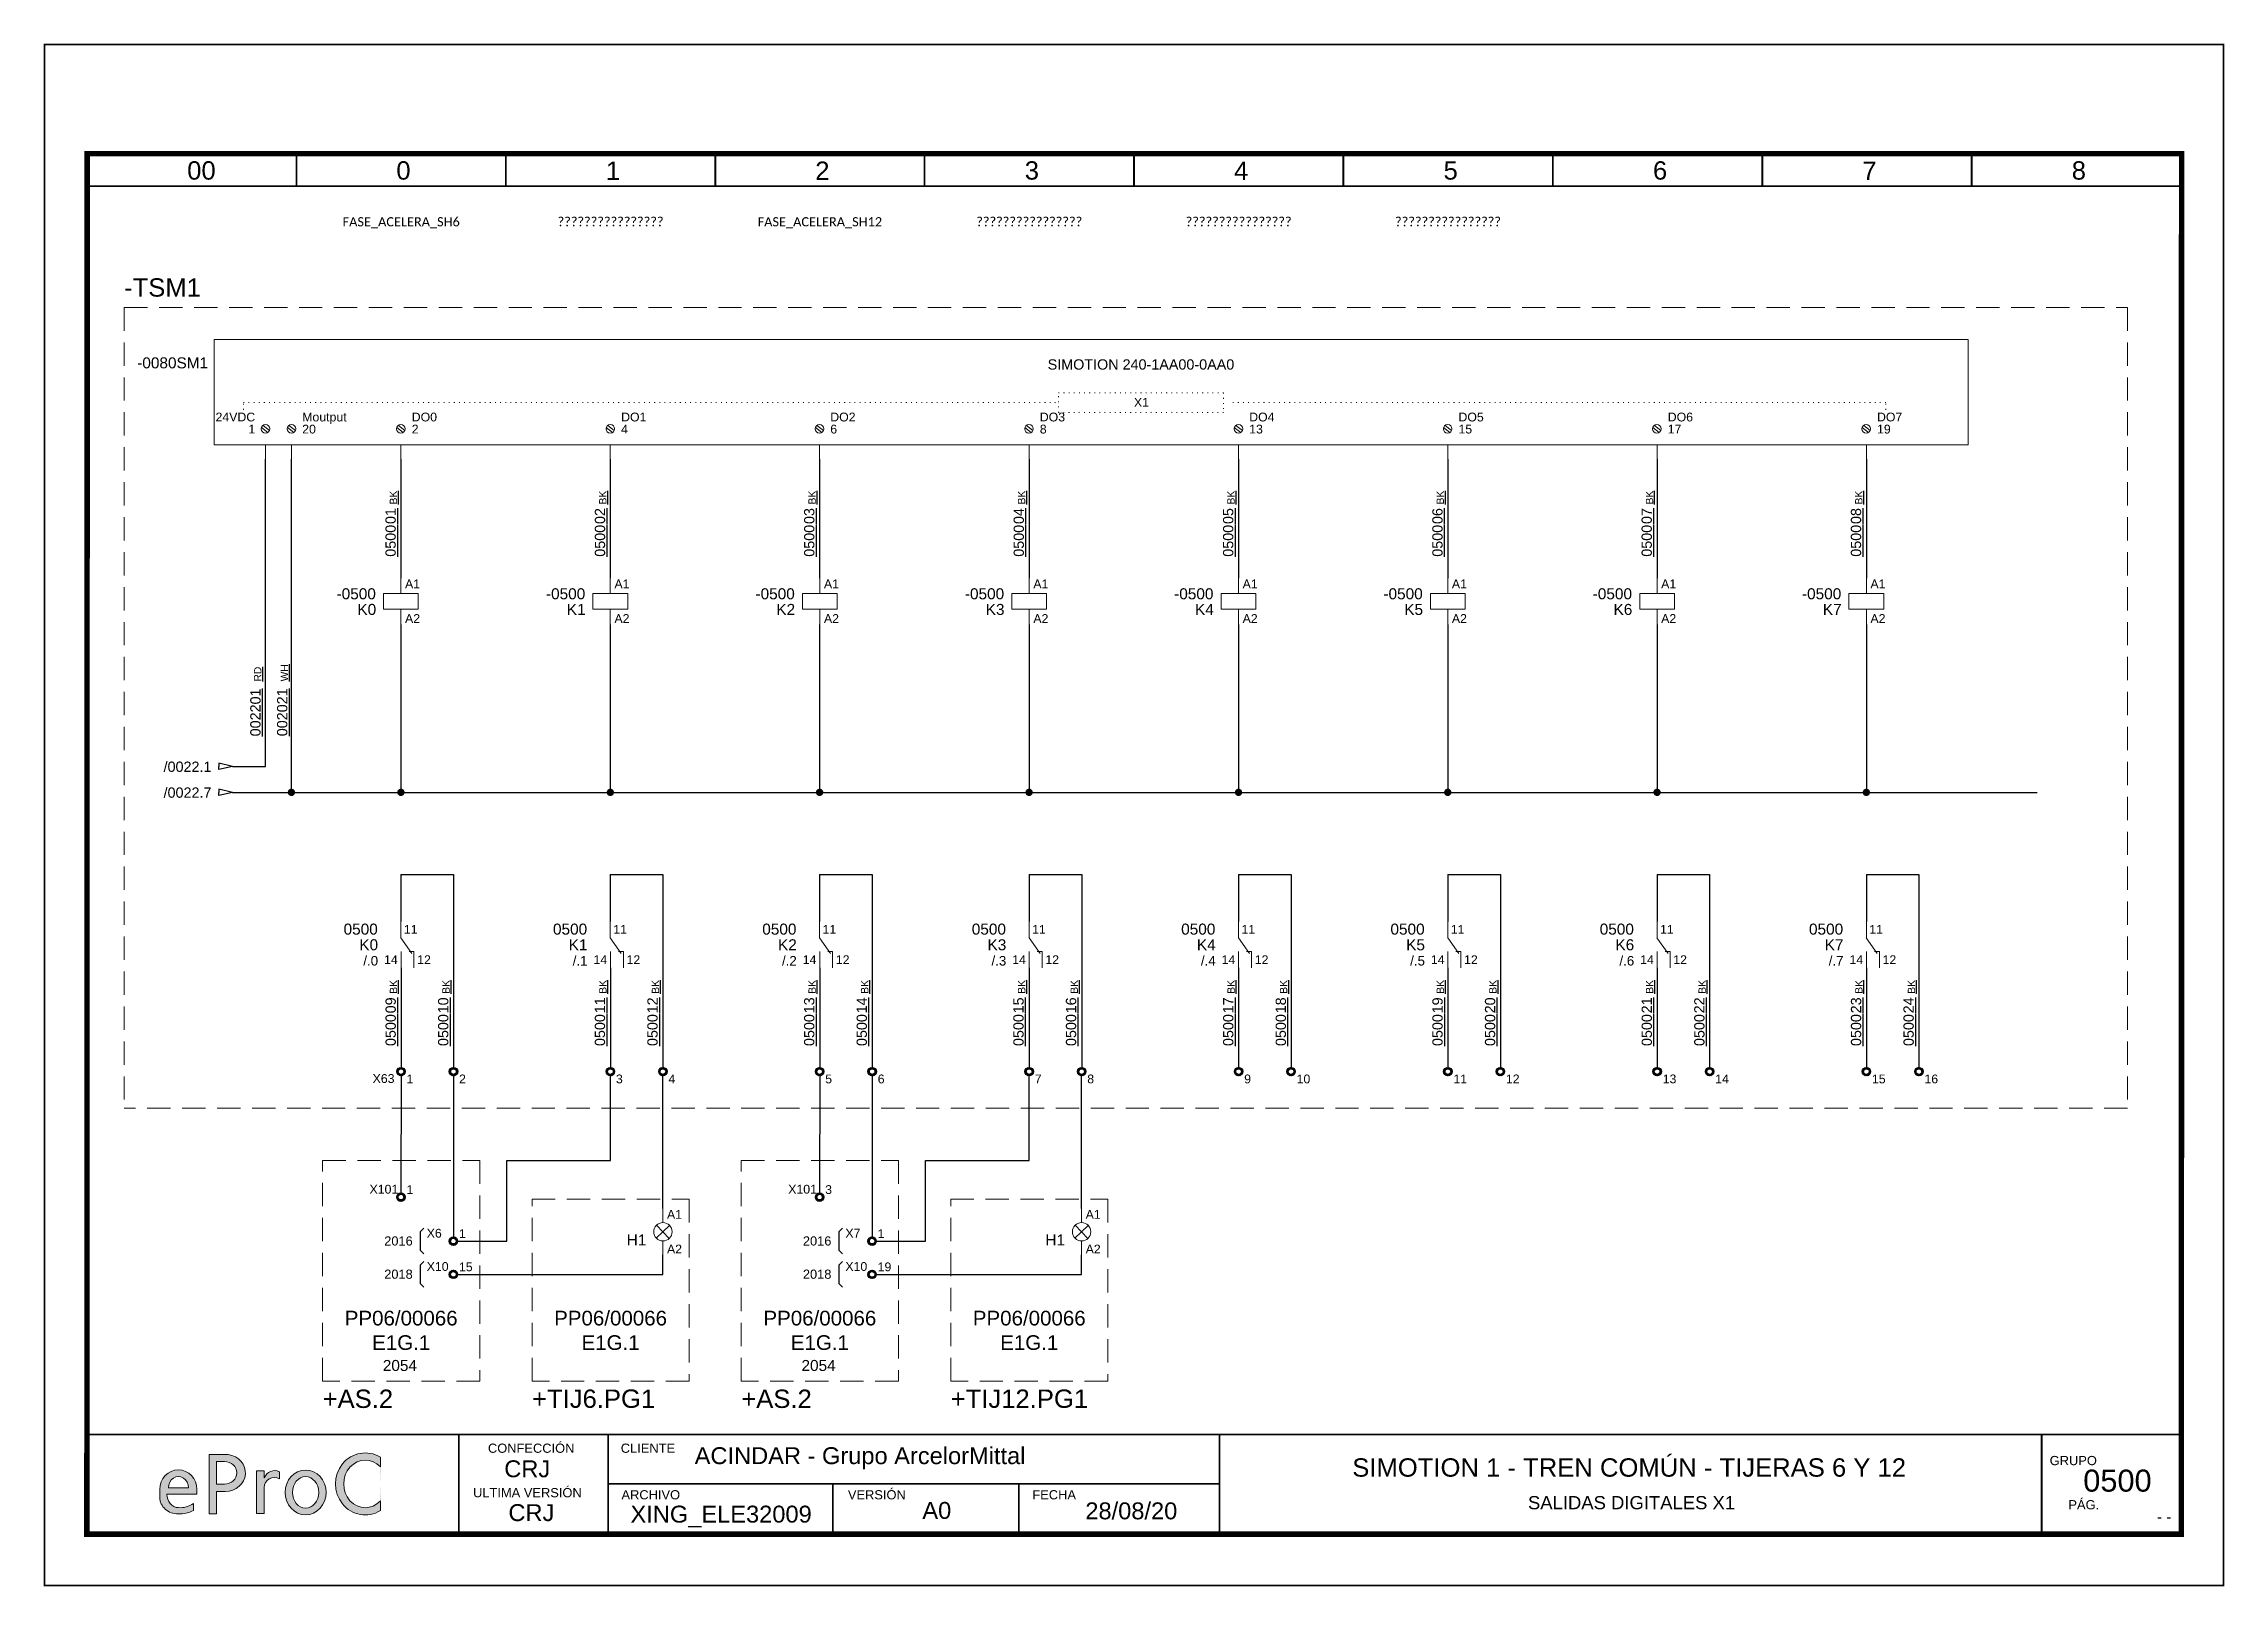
# Model space of a CAD drawing. Header units: millimetres. Extents: x 0 to 14510, y -7775 to 297.
# Drawn here: x 389.8 to 687, y -5515.6 to -5305.4 of the extents above; entities that cross this region are included whole.
import ezdxf
from ezdxf.enums import TextEntityAlignment as Align

# ---------------------------------------------------------------- set-up
doc = ezdxf.new("R2010")
doc.units = ezdxf.units.MM
doc.linetypes.add('ACAD_ISO07W100', pattern=[3, 0, -3])
doc.linetypes.add('HIDDEN2', pattern=[4.762499999999999, 3.175, -1.5875])
for name, color, linetype, lineweight in [('Cables eProC', 81, 'Continuous', 25), ('eProC - L2', 41, 'Continuous', 20), ('Referencias eProC', 61, 'Continuous', 25), ('Rótulo eProC', 222, 'Continuous', 25), ('Textos eProC', 41, 'Continuous', 25)]:
    doc.layers.add(name, color=color, linetype=linetype, lineweight=lineweight)
doc.styles.get("Standard").update_dxf_attribs({"font": 'arial.ttf'})

msp = doc.modelspace()

# ---------------------------------------------------------------- texts
at = {"layer": 'Cables eProC', "attachment_point": 1, "rotation": 90}
for s, heights, insert, char_height in [('{\\LBK}', [0], (436.9754804208978, -5368.173799184054), 1), ('{\\LBK}', [0], (465.5154804208968, -5368.173799184054), 1), ('{\\LBK}', [0], (494.0387935735116, -5368.173799184054), 1), ('{\\LBK}', [0], (522.5957935735123, -5368.173799184054), 1), ('{\\LBK}', [0], (551.1357935735114, -5368.173799184054), 1), ('{\\LBK}', [0], (579.6591067261261, -5368.173797828012), 1), ('{\\LBK}', [0], (608.1824198787408, -5368.173799184054), 1), ('{\\LBK}', [0], (636.7057330313555, -5368.173799184054), 1), ('{\\L01}', [0], (436.3923733366655, -5370.848942568236), 1.4), ('{\\L0500}', [0], (436.3923733366655, -5375.304581888672), 1.4), ('{\\L02}', [0], (464.9323733366645, -5370.848942568236), 1.4), ('{\\L0500}', [0], (464.9323733366645, -5375.304581888672), 1.4), ('{\\L03}', [0], (493.4556864892792, -5370.848942568236), 1.4), ('{\\L0500}', [0], (493.4556864892792, -5375.304581888672), 1.4), ('{\\L04}', [0], (522.01268648928, -5370.848942568236), 1.4), ('{\\L0500}', [0], (522.01268648928, -5375.304581888672), 1.4), ('{\\L05}', [0], (550.552686489279, -5370.848942568236), 1.4), ('{\\L0500}', [0], (550.552686489279, -5375.304581888672), 1.4), ('{\\L06}', [0], (579.0759996418938, -5370.848941212193), 1.4), ('{\\L0500}', [0], (579.0759996418938, -5375.30458053263), 1.4), ('{\\L07}', [0], (607.5993127945085, -5370.848942568236), 1.4), ('{\\L0500}', [0], (607.5993127945085, -5375.304581888672), 1.4), ('{\\L08}', [0], (636.1226259471232, -5370.848942568236), 1.4), ('{\\L0500}', [0], (636.1226259471232, -5375.304581888672), 1.4), ('{\\LRD}', [0], (418.4789512685202, -5392.304014389319), 1), ('{\\LWH}', [0], (422.131546819809, -5392.286830161336), 1), ('{\\L002201}', [0], (417.9669784502657, -5399.782167066853), 1.4), ('{\\L002021}', [1.685729877216917], (421.6195740015546, -5399.764982838869), 1.4), ('{\\LBK}', [0], (436.9854214385168, -5434.852333703421), 1), ('{\\LBK}', [0], (444.1498582859021, -5434.852333703421), 1), ('{\\LBK}', [0], (465.5254214385159, -5434.852333703421), 1), ('{\\LBK}', [0], (472.6898582859012, -5434.852333703421), 1), ('{\\LBK}', [0], (494.0487345911306, -5434.852333703421), 1), ('{\\LBK}', [0], (501.2131714385159, -5434.852333703421), 1), ('{\\LBK}', [0], (522.6057345911313, -5434.852333703422), 1), ('{\\LBK}', [0], (529.7701714385166, -5434.852333703422), 1), ('{\\LBK}', [0], (551.1457345911303, -5434.852333703421), 1), ('{\\LBK}', [0], (558.3101714385157, -5434.852333703421), 1), ('{\\LBK}', [0], (579.6690477437451, -5434.852333703424), 1), ('{\\LBK}', [0], (586.8334845911304, -5434.852333703424), 1), ('{\\LBK}', [0], (608.1923608963598, -5434.852333703421), 1), ('{\\LBK}', [0], (615.3567977437451, -5434.852333703421), 1), ('{\\LBK}', [0], (636.7156740489745, -5434.852333703421), 1), ('{\\LBK}', [0], (643.8801108963598, -5434.852333703421), 1), ('{\\L09}', [0], (436.4023143542846, -5437.527477087602), 1.4), ('{\\L10}', [0], (443.5667512016699, -5437.527477087602), 1.4), ('{\\L11}', [0], (464.9256275068993, -5437.527477087605), 1.4), ('{\\L12}', [0], (472.0900643542846, -5437.527477087605), 1.4), ('{\\L13}', [0], (493.448940659514, -5437.527477087602), 1.4), ('{\\L14}', [0], (500.6133775068993, -5437.527477087602), 1.4), ('{\\L15}', [0], (521.9722538121287, -5437.527477087602), 1.4), ('{\\L16}', [0], (529.136690659514, -5437.527477087602), 1.4), ('{\\L17}', [0], (550.562627506898, -5437.527477087603), 1.4), ('{\\L18}', [0], (557.7270643542834, -5437.527477087603), 1.4), ('{\\L19}', [0], (579.0859406595127, -5437.527477087606), 1.4), ('{\\L20}', [0], (586.2503775068981, -5437.527477087606), 1.4), ('{\\L21}', [0], (607.6092538121275, -5437.527477087603), 1.4), ('{\\L22}', [0], (614.7736906595128, -5437.527477087603), 1.4), ('{\\L23}', [0], (636.1325669647422, -5437.527477087603), 1.4), ('{\\L24}', [0], (643.2970038121275, -5437.527477087603), 1.4), ('{\\L0500}', [0], (436.4023143542846, -5441.983116408039), 1.4), ('{\\L0500}', [0], (443.5667512016699, -5441.983116408039), 1.4), ('{\\L0500}', [0], (464.9256275068993, -5441.983116408041), 1.4), ('{\\L0500}', [0], (472.0900643542846, -5441.983116408041), 1.4), ('{\\L0500}', [0], (493.448940659514, -5441.983116408039), 1.4), ('{\\L0500}', [0], (500.6133775068993, -5441.983116408039), 1.4), ('{\\L0500}', [0], (521.9722538121287, -5441.983116408039), 1.4), ('{\\L0500}', [0], (529.136690659514, -5441.983116408039), 1.4), ('{\\L0500}', [0], (550.562627506898, -5441.98311640804), 1.4), ('{\\L0500}', [0], (557.7270643542834, -5441.98311640804), 1.4), ('{\\L0500}', [0], (579.0859406595127, -5441.983116408042), 1.4), ('{\\L0500}', [0], (586.2503775068981, -5441.983116408042), 1.4), ('{\\L0500}', [0], (607.6092538121275, -5441.98311640804), 1.4), ('{\\L0500}', [0], (614.7736906595128, -5441.98311640804), 1.4), ('{\\L0500}', [0], (636.1325669647422, -5441.98311640804), 1.4), ('{\\L0500}', [0], (643.2970038121275, -5441.98311640804), 1.4)]:
    msp.add_mtext_dynamic_manual_height_columns(s, width=4.535518463554467, gutter_width=12.5, heights=heights, dxfattribs=dict(at, insert=insert, char_height=char_height))
at = {"layer": 'Referencias eProC', "char_height": 1.25, "attachment_point": 6}
for s, insert in [('2016', (440.1114494056644, -5468.551413967524)), ('2016', (497.1747625582781, -5468.551413967525)), ('2018', (440.1114494056644, -5473.079359531478)), ('2018', (497.1747625582781, -5473.079359531479))]:
    msp.add_mtext_dynamic_manual_height_columns(s, width=5.680776734712708, gutter_width=12.5, heights=[0], dxfattribs=dict(at, insert=insert))
at = {"layer": 'Textos eProC'}
for s, width, heights, insert, char_height, attachment_point in [('{\\fCalibri|b0|i0|c0|p34;\\H0.83333x;FASE_ACELERA_SH6}', 23.56232573777652, [0], (438.5379344453868, -5329.032648730052), 1.5, 2), ('{\\fCalibri|b0|i0|c0|p34;\\H0.83333x;????????????????}', 23.56232573777652, [0], (467.0779344453865, -5329.032648730053), 1.5, 2), ('{\\fCalibri|b0|i0|c0|p34;\\H0.83333x;FASE_ACELERA_SH12}', 23.56232573777652, [0], (495.6012475980011, -5329.03264873005), 1.5, 2), ('{\\fCalibri|b0|i0|c0|p34;\\H0.83333x;????????????????}', 23.56232573777652, [0], (524.1412475980009, -5329.032648730051), 1.5, 2), ('{\\fCalibri|b0|i0|c0|p34;\\H0.83333x;????????????????}', 23.56232573777652, [0], (552.6805910216933, -5329.032648730049), 1.5, 2), ('{\\fCalibri|b0|i0|c0|p34;\\H0.83333x;????????????????}', 23.56232573777652, [0], (581.2205910216928, -5329.032648730051), 1.5, 2), ('-TSM1', 18.31215520775731, [0], (400.7685693986999, -5339.894960567519), 2.5, 7), ('\\pxql;X63', 1.2, [1.790739130511867], (434.6449306182701, -5445.81184596583), 1.2, 1), ('\\pxql;1', 1.2, [3.421988905219479], (439.2711545539283, -5445.865450250069), 1.2, 1), ('\\pxql;2', 1.2, [3.421988905219479], (446.4256503836946, -5445.865450250069), 1.2, 1), ('\\pxql;3', 1.2, [3.421988905219479], (467.8111545539274, -5445.865450250069), 1.2, 1), ('\\pxql;4', 1.2, [3.421988905219479], (474.9656503836936, -5445.865450250069), 1.2, 1), ('\\pxql;5', 1.2, [3.421988905219479], (496.3344677065421, -5445.865450250069), 1.2, 1), ('\\pxql;6', 1.2, [3.421988905219479], (503.4889635363083, -5445.865450250069), 1.2, 1), ('\\pxql;7', 1.2, [3.421988905219479], (524.8914677065428, -5445.865450250069), 1.2, 1), ('\\pxql;8', 1.2, [3.421988905219479], (532.045963536309, -5445.865450250069), 1.2, 1), ('\\pxql;9', 1.2, [3.421988905219479], (553.4314677065419, -5445.865450250069), 1.2, 1), ('\\pxql;10', 1.2, [3.421988905219479], (560.5859635363081, -5445.865450250069), 1.2, 1), ('\\pxql;11', 1.2, [3.421988905219479], (581.9547808591566, -5445.865450250069), 1.2, 1), ('\\pxql;12', 1.2, [3.421988905219479], (589.1092766889228, -5445.865450250069), 1.2, 1), ('\\pxql;13', 1.2, [3.421988905219479], (610.4780940117713, -5445.865450250069), 1.2, 1), ('\\pxql;14', 1.2, [3.421988905219479], (617.6325898415375, -5445.865450250069), 1.2, 1), ('\\pxql;15', 1.2, [3.421988905219479], (639.001407164386, -5445.865450250069), 1.2, 1), ('\\pxql;16', 1.2, [3.421988905219479], (646.1559029941523, -5445.865450250069), 1.2, 1), ('\\pxql;X101', 1.2, [1.790739130511867], (434.2248166236011, -5460.892158490788), 1.2, 1), ('\\pxql;1', 1.2, [3.421988905219479], (439.2612135363075, -5460.945762775028), 1.2, 1), ('\\pxql;X101', 1.2, [1.790739130511867], (491.2881297762149, -5460.892158490789), 1.2, 1), ('\\pxql;3', 1.2, [3.421988905219479], (496.3245266889213, -5460.945762775029), 1.2, 1), ('X6', 1.2, [1.790739130511867], (442.0163055871727, -5466.891351854673), 1.2, 1), ('\\pxql;1', 1.2, [3.421988905219479], (446.4157093660742, -5466.944956138913), 1.2, 1), ('X7', 1.2, [1.790739130511867], (499.0796187397865, -5466.891351854674), 1.2, 1), ('\\pxql;1', 1.2, [3.421988905219479], (503.479022518688, -5466.944956138914), 1.2, 1), ('X10', 1.2, [1.790739130511867], (442.0163055871727, -5471.419297418627), 1.2, 1), ('\\pxql;15', 1.2, [3.421988905219479], (446.4157093660742, -5471.472901702867), 1.2, 1), ('X10', 1.2, [1.790739130511867], (499.0796187397865, -5471.419297418628), 1.2, 1), ('\\pxql;19', 1.2, [3.421988905219479], (503.479022518688, -5471.472901702868), 1.2, 1), ('\\A1;PP06/00066\\PE1G.1', 46.48649114852742, [22.70823316252655], (438.5379344453862, -5478.058844985648), 2, 2), ('\\A1;PP06/00066\\PE1G.1', 46.48649114852742, [22.70823316252655], (467.0779344453852, -5478.058844985648), 2, 2), ('\\A1;PP06/00066\\PE1G.1', 46.48649114852742, [22.70823316252655], (495.6012475979999, -5478.058844985648), 2, 2), ('\\A1;PP06/00066\\PE1G.1', 46.48649114852742, [22.70823316252655], (524.1412475979989, -5478.058844985648), 2, 2), ('2054', 18.31215520775731, [0], (438.3637018764413, -5484.761265007081), 1.5, 2), ('2054', 18.31215520775731, [0], (495.4270150290551, -5484.761265007081), 1.5, 2), ('+AS.2', 18.31215520775731, [0], (427.8290594453906, -5491.332414827575), 2.5, 7), ('+TIJ6.PG1', 18.31215520775731, [0], (456.3690594453849, -5491.321951061602), 2.5, 7), ('+AS.2', 18.31215520775731, [0], (484.8923725980044, -5491.332414827575), 2.5, 7), ('+TIJ12.PG1', 18.31215520775731, [0], (513.4323725979987, -5491.321951061602), 2.5, 7)]:
    msp.add_mtext_dynamic_manual_height_columns(s, width=width, gutter_width=12.5, heights=heights, dxfattribs=dict(at, insert=insert, char_height=char_height, attachment_point=attachment_point))

# ---------------------------------------------------------------- blocks, each defined once
blk = doc.blocks.new('eProC - Rótulo')
at = {"layer": 'eProC - L2', "lineweight": 0}
h = blk.add_hatch(color=256, dxfattribs=at)
h.dxf.hatch_style = 1
edge = h.paths.add_edge_path()
edge.add_ellipse((18.25213672028826, -196.9261742999511), major_axis=(0, 2.69398394157768), ratio=0.9394639537380453, start_angle=270, end_angle=450)
edge.add_line((15.721235915227, -196.9261742999488), (15.721235915227, -198.0262406689194))
edge.add_ellipse((18.25213672028826, -198.0262406689176), major_axis=(-2.530900805061371, 0), ratio=0.8765219452336325, start_angle=0, end_angle=90.00000003045925)
edge.add_arc((18.27335383050047, -195.5607843947532), 4.683894425901206, 269.7404606443341, 295.7776069626162)
edge.add_line((20.31028205640587, -199.7785788889764), (20.29822599010674, -198.8274645321544))
edge.add_arc((18.53107238730183, -196.3659306924278), 3.030178328089625, 264.718299702173, 305.6748497988437, ccw=False)
edge.add_ellipse((18.25213672028826, -197.5293953656246), major_axis=(0, -1.853847971147125), ratio=0.8438195784126398, start_angle=270, end_angle=360, ccw=False)
edge.add_line((16.68782350683375, -197.5293953656246), (20.78303752534953, -197.5293953656246))
edge.add_line((20.78303752534953, -197.5293953656246), (20.78303752534964, -196.9261742999511))
edge = h.paths.add_edge_path(flags=16)
edge.add_line((19.61407906036493, -196.6747056132363), (16.8901943802116, -196.6747056132363))
edge.add_ellipse((18.25213672028826, -196.6524970348587), major_axis=(0, 1.493762606582783), ratio=0.9118536529786326, start_angle=269.14812120263406, end_angle=450.85187879736594, ccw=False)
edge = h.paths.add_edge_path()
edge.add_ellipse((24.53606879678694, -194.6480166949741), major_axis=(2.859551306712874, 0), ratio=0.8879042817777737, start_angle=271.7431843167558, end_angle=440.0131197538371)
edge.add_line((25.03197981647497, -192.1474811884746), (22.43893209419025, -192.1474811884746))
edge.add_line((22.43893209419025, -192.1474811884746), (22.43893209419025, -197.188480772912))
edge.add_line((22.43893209419025, -197.188480772912), (22.43893209419025, -200.2321034925712))
edge.add_line((22.43893209419025, -200.2321034925712), (23.45480529619465, -200.2321034925712))
edge.add_line((23.45480529619465, -200.2321034925712), (23.45480529619465, -197.1858495332467))
edge.add_line((23.45480529619465, -197.1858495332467), (24.62305523908697, -197.1858495332467))
edge = h.paths.add_edge_path(flags=16)
edge.add_line((23.45480529619465, -196.1897923405218), (23.45480529619465, -193.1062410494224))
edge.add_line((23.45480529619465, -193.1062410494224), (24.53606879676522, -193.1062410494224))
edge.add_ellipse((24.53606879678694, -194.6480166949741), major_axis=(1.681458667494562, 0), ratio=0.9169274721736568, start_angle=270, end_angle=450, ccw=False)
edge.add_line((24.53606879683048, -196.1897923405218), (23.45480529619465, -196.1897923405218))
h.paths.add_polyline_path([(28.88337502731326, -200.1686943225809), (29.96274090268548, -200.1686943225809), (29.96274090268548, -196.6621550902314, -0.5790308252155739), (32.03007794970472, -195.4418327159001), (32.03007794970472, -194.4851599634876, 0.4270023526849942), (29.96274090268548, -195.3092403231453), (29.96274090268548, -194.3667890582274), (28.88337502731326, -194.3667890582274)])
edge = h.paths.add_edge_path()
edge.add_ellipse((35.59266709558801, -197.314602608275), major_axis=(0, 3.050109259531877), ratio=0.9167500623092966, start_angle=0, end_angle=360)
edge = h.paths.add_edge_path(flags=16)
edge.add_ellipse((35.59266709558801, -197.314602608275), major_axis=(0, 2.152249407964542), ratio=0.8331707360348017, start_angle=0, end_angle=360)
edge = h.paths.add_edge_path()
edge.add_ellipse((43.71944930917152, -196.1511172593932), major_axis=(0, -3.250497670981453), ratio=0.9018554990975474, start_angle=135.331656941236, end_angle=404.668343058764, ccw=False)
edge.add_line((45.78028465666421, -193.8394023104156), (45.78028465666421, -192.5089534251097))
edge.add_ellipse((43.71944930917152, -196.1511172593932), major_axis=(0, -4.224315765563161), ratio=0.963019127378297, start_angle=149.5633998648684, end_angle=390.4366001351317)
edge.add_line((45.78028465666421, -199.7932810936768), (45.78028465666421, -198.4628322083709))
at = {"layer": 'eProC - L2', "lineweight": 5, "const_width": 0.233}
for points in [[(0, 0), (297, 0), (297, -210.0000000000002), (0, -210), (0, 0)], [(5.783499999999549, -189.4009999999998), (291.2164999999995, -189.4009999999998)], [(56.47486139750822, -202.9226231724861), (56.47486139750822, -189.3236231724859)], [(76.84365215121034, -202.9226231724861), (76.84365215121034, -189.3236231724859)], [(160.1370160879637, -203), (160.1370160879637, -189.4009999999998)], [(76.84365215121034, -196.123123172486), (160.1370160879637, -196.123123172486)], [(107.4632783138395, -202.9226231724861), (107.4632783138395, -196.123123172486)], [(132.7952386088173, -202.9226231724861), (132.7952386088173, -196.123123172486)]]:
    blk.add_lwpolyline(points, dxfattribs=at)
at = {"layer": 'eProC - L2', "lineweight": 40, "const_width": 0.75}
blk.add_lwpolyline([(5.783499999999549, -203), (291.2505000000001, -203), (291.2850000000003, -14.87246776690426), (5.817999999999756, -14.87246776690426)], close=True, dxfattribs=at)
at = {"layer": 'eProC - L2', "lineweight": 5, "const_width": 0.233}
for points in [[(34.34049999999991, -19.30656616285751), (5.783499999999663, -19.30656616285751), (5.783499999999549, -14.87246776690426), (34.34049999999979, -14.87246776690426)], [(62.89750000000026, -19.30656616285751), (34.34050000000002, -19.30656616285751), (34.34049999999979, -14.87246776690426), (62.89750000000004, -14.87246776690426)], [(91.4375, -19.30656616285796), (62.88049999999976, -19.30656616285796), (62.88049999999976, -14.87246776690426), (91.4375, -14.87246776690426)], [(119.9608131526145, -19.30656616285796), (91.40381315261425, -19.30656616285796), (91.40381315261413, -14.87246776690472), (119.9608131526143, -14.87246776690472)], [(148.517813152615, -19.30656616285796), (119.9608131526147, -19.30656616285796), (119.9608131526143, -14.87246776690472), (148.5178131526145, -14.87246776690472)], [(177.0578131526145, -19.30656616285842), (148.5008131526142, -19.30656616285842), (148.5008131526142, -14.87246776690472), (177.0578131526145, -14.87246776690472)], [(205.581126305229, -19.30656616285751), (177.0241263052287, -19.30656616285751), (177.0241263052285, -14.87246776690426), (205.5811263052287, -14.87246776690426)], [(234.1381263052294, -19.30656616285751), (205.5811263052292, -19.30656616285751), (205.5811263052287, -14.87246776690426), (234.138126305229, -14.87246776690426)], [(262.6781263052289, -19.30656616285796), (234.1211263052287, -19.30656616285796), (234.1211263052287, -14.87246776690426), (262.6781263052289, -14.87246776690426)], [(291.2014394578434, -19.30656616285751), (262.6444394578432, -19.30656616285751), (262.644439457843, -14.87246776690426), (291.2014394578432, -14.87246776690426)]]:
    blk.add_lwpolyline(points, close=True, dxfattribs=at)
at = {"layer": 'eProC - L2', "lineweight": 0, "const_width": 0.233}
blk.add_lwpolyline([(272.2141748043123, -203), (272.2141748043123, -189.4009999999998)], dxfattribs=at)
at = {"layer": 'eProC - L2', "lineweight": 0}
for points in [[(22.43893209419025, -197.188480772912), (22.43893209419025, -192.1474811884746), (25.03197981648179, -192.1474811884746)], [(23.45480529619465, -197.188480772912), (23.45480529619465, -200.2321034925712), (22.43893209419025, -200.2321034925712), (22.43893209419025, -192.1474811884746), (23.45480529619465, -192.1474811884746)], [(23.45480529619465, -193.1062410494224), (23.45480529619465, -196.1897923405218)], [(24.5360687967883, -193.1062410494224), (23.45480529619465, -193.1062410494224), (23.45480529619465, -196.1897923405218), (24.5360687967883, -196.1897923405218)], [(45.78028465666421, -192.5089534251097), (45.78028465666421, -193.8394023104156)], [(29.96274090268548, -196.6284768904829), (29.96274090268548, -200.1686943225809), (28.88337502731326, -200.1686943225809), (28.88337502731326, -194.3667890582274), (29.96274090268548, -194.3667890582274), (29.96274090268548, -195.3092403231431)], [(32.03007794970472, -195.4418327159001), (32.03007794970472, -194.4851599634871)], [(15.721235915227, -196.9261742999511), (15.721235915227, -198.0262406689176)], [(20.78303752534953, -197.5293953656246), (16.68782350683296, -197.5293953656246)], [(16.89019438021217, -196.6747056132363), (19.61407906036425, -196.6747056132363)], [(20.31028205640587, -199.7785788889755), (20.29822599010674, -198.8274645321535)], [(20.78303752534953, -197.5293953656246), (20.78303752534953, -196.9261742999511)], [(24.62305523906866, -197.1858495332467), (23.45480529619465, -197.1858495332467)], [(45.78028465666421, -198.4628322083713), (45.78028465666421, -199.7932810936768)]]:
    blk.add_lwpolyline(points, dxfattribs=at)
for centre, radius, start, end in [((31.34663979589845, -196.6453159903344), 1.384001337398694, 60.40847701888465, 180.6971331110832), ((31.39091835090221, -195.8868887166072), 1.540574078083927, 65.48798580094844, 157.9783705209563), ((18.53107238730195, -196.3659306924278), 3.030178328089643, 264.7182996994936, 305.674849798842), ((18.27335383050047, -195.5607843947532), 4.683894425901305, 269.7404606254545, 295.7776069626336)]:
    blk.add_arc(centre, radius, start, end, dxfattribs=at)
for centre, major_axis, ratio, start_param, end_param in [((24.53606879678694, -194.6480166949741), (1.681458667494562, 0), 0.9169274721736568, 4.71238898038469, 7.853981633974483), ((24.53606879678694, -194.6480166949741), (2.859551306712874, 0), 0.8879042817777737, 4.742813286181207, 7.679677691676559), ((43.71944930917152, -196.1511172593932), (0, -4.224315765563161), 0.963019127378297, 2.610373768118795, 6.814404192650585), ((43.71944930917152, -196.1511172593932), (0, -3.250497670981453), 0.9018554990975474, 2.361982995804007, 7.062794964965373), ((18.25213672028826, -196.9261742999511), (0, 2.69398394157768), 0.9394639537380453, 4.71238898038469, 7.853981633974483), ((18.25213672028826, -196.6524970348587), (0, 1.493762606582783), 0.9118536529786326, 4.697520890542724, 7.868849723816449), ((18.25213672028826, -198.0262406689176), (-2.530900805061371, 0), 0.8765219452336325, 0, 1.570796327326511), ((18.25213672028826, -197.5293953656246), (0, -1.853847971147125), 0.8438195784126398, 4.71238898038469, 6.283185307179586)]:
    blk.add_ellipse(centre, major_axis=major_axis, ratio=ratio, start_param=start_param, end_param=end_param, dxfattribs=at)
for major_axis, ratio in [((0, 3.050109259531877), 0.9167500623092966), ((0, 2.152249407964542), 0.8331707360348017)]:
    blk.add_ellipse((35.59266709558801, -197.314602608275), major_axis=major_axis, ratio=ratio, dxfattribs=at)
at = {"layer": 'eProC - L2', "lineweight": 20, "char_height": 2.5, "attachment_point": 7}
for s, insert in [('{\\fArial|b0|i0|c0|p18;00}', (19.45209767577444, -18.45176193203861)), ('{\\fArial|b0|i0|c0|p18;0}', (47.95841082838848, -18.45176193204053)), ('{\\fArial|b0|i0|c0|p18;1}', (76.51541082838872, -18.45176193203906)), ('{\\fArial|b0|i0|c0|p18;2}', (105.0554108283887, -18.45176193203906)), ('{\\fArial|b0|i0|c0|p18;3}', (133.6124108283885, -18.45176193203906)), ('{\\fArial|b0|i0|c0|p18;4}', (162.1354108283886, -18.45176193203906)), ('{\\fArial|b0|i0|c0|p18;5}', (190.6924108283889, -18.45176193203906)), ('{\\fArial|b0|i0|c0|p18;6}', (219.2324108283888, -18.45176193203906)), ('{\\fArial|b0|i0|c0|p18;7}', (247.7714108283886, -18.45176193203906)), ('{\\fArial|b0|i0|c0|p18;8}', (276.3114108283885, -18.45176193203906))]:
    blk.add_mtext(s, dxfattribs=dict(at, insert=insert))
at = {"layer": 'eProC - L2', "attachment_point": 7}
for s, insert, char_height in [('{\\fArial|b0|i0|c0|p18;CONFECCIÓN }', (60.44413231986846, -191.9323770540059), 1.255239842187869), ('{\\fArial|b0|i0|c0|p18;CRJ}', (62.66984818896753, -195.2786288782686), 2.305149634601388), ('{\\fArial|b0|i0|c0|p18;CLIENTE}', (78.54848969712793, -191.9323770540059), 1.255239842187869), ('{\\fArial|b0|i0|c0|p18;ACINDAR - Grupo ArcelorMittal}', (88.62083612340257, -194.1530265221377), 2.305149634601388), ('{\\fArial|b0|i0|c0|p18;GRUPO}', (273.3085936568314, -193.6147217329662), 1.255239842187869), ('{\\fArial|b0|i0|c0|p18;ULTIMA VERSIÓN}', (58.41840193245116, -197.989487357172), 1.255239842187869), ('{\\fArial|b0|i0|c0|p18;CRJ}', (63.23684171670493, -201.2539878171506), 2.305149634601388), ('{\\fArial|b0|i0|c0|p18;ARCHIVO}', (78.64627760704661, -198.2800028847432), 1.255239842187869), ('{\\fArial|b0|i0|c0|p18;XING_ELE32009}', (79.87327899639467, -202.087657779754), 2.305149634601388), ('{\\fArial|b0|i0|c0|p18;VERSIÓN}', (109.503126452717, -198.2800028847432), 1.255239842187869), ('{\\fArial|b0|i0|c0|p18;A0}', (119.6550813409899, -200.9525265221378), 2.305149634601388), ('{\\fArial|b0|i0|c0|p18;FECHA}', (134.6501022744314, -198.2800028847432), 1.255239842187869), ('{\\fArial|b0|i0|c0|p18;28/08/20}', (141.867730192314, -201.0108573813513), 2.305149634601388), ('{\\fArial|b0|i0|c0|p18;PÁG.}', (275.8581421672325, -199.6374450480862), 1.255239842187869)]:
    blk.add_mtext(s, dxfattribs=dict(at, insert=insert, char_height=char_height))
at = {"layer": 'eProC - L2', "insert": (215.9882582192838, -192.6668423217829), "char_height": 2.5, "width": 89.0142959662885, "attachment_point": 2}
blk.add_mtext('{\\fArial|b0|i0|c0|p18;SIMOTION 1 - TREN COMÚN - TIJERAS 6 Y 12}', dxfattribs=at)
at = {"layer": 'eProC - L2'}
for tag, p in [('GR', (284.9388241817146, -193.1055635700077)), ('PG', (284.9388241817146, -198.932405996431))]:
    blk.add_attdef(tag, text='', height=3, dxfattribs=at).set_placement(p, align=Align.MIDDLE)
blk.add_attdef('DESCRIPCIÓN', text='', height=1.8, dxfattribs=at).set_placement((216.3124805672701, -199.6093158954159), align=Align.CENTER)
blk = doc.blocks.new('DO_01')
at = {"layer": 'Cables eProC'}
for points in [[(19.84594970466969, -79.08101476948013), (24.34881639718151, -79.08101476948013), (24.34881639718151, -37.18810112450319)], [(19.84594970466969, -82.606788028349), (27.87458965607402, -82.60678802834809), (27.87458965607402, -37.18810112450319)]]:
    blk.add_lwpolyline(points, dxfattribs=at)
at = {"layer": 'eProC - L2'}
blk.add_lwpolyline([(0, 0), (285.3993131526131, 0), (285.3993131526131, -170.0944338371428), (0, -170.0944338371428)], close=True, dxfattribs=at)
for points in [[(256.3939237839822, -20.9050995687885), (17.33208903761988, -20.90509956879123)], [(17.33208903761988, -35.22981306578004), (17.33208903761988, -20.90509956879123)], [(256.3939237839822, -20.9050995687885), (256.3939237839822, -35.22981306577822)], [(24.00707340862209, -32.60115836636305), (24.89027958009137, -33.29884436951579)], [(27.5328466675146, -32.60115836636305), (28.41605283898389, -33.29884436951579)], [(42.46007016405565, -32.60115836636305), (43.34327633552493, -33.29884436951579)], [(71.0000701640547, -32.60115836636305), (71.88327633552399, -33.29884436951579)], [(99.5063923824273, -32.60115565428077), (100.3895985538966, -33.29884165743351)], [(128.0633832762705, -32.60115836636305), (128.9465894477398, -33.29884436951579)], [(156.6033878293474, -32.60115836636305), (157.4865940008167, -33.29884436951579)], [(185.1267009819621, -32.60115836636305), (186.0099071534314, -33.29884436951579)], [(213.6500141345768, -32.60115836636305), (214.5332203060461, -33.29884436951579)], [(242.1733272871916, -32.60115836636305), (243.0565334586609, -33.29884436951579)], [(17.33208903761988, -35.22981306578004), (256.3939237839822, -35.22981306577822)], [(24.66013689338251, -33.57213344519369), (23.79449067109817, -32.88831886998014)], [(24.34881639718151, -35.22981306577822), (24.34881639718151, -37.18810112450319)], [(28.18591015227503, -33.57213344519369), (27.32026392999069, -32.88831886998014)], [(27.87458965607402, -35.22981306577822), (27.87458965607402, -37.18810112450319)], [(43.11313364881607, -33.57213344519369), (42.24748742653173, -32.88831886998014)], [(42.80181315261507, -35.22981306577822), (42.80181315261507, -37.18810112450319)], [(71.65313364881513, -33.57213344519369), (70.78748742653079, -32.88831886998014)], [(71.34181315261412, -35.22981306577822), (71.34181315261412, -37.18809841242091)], [(100.1594558671877, -33.57213073311141), (99.29380964490338, -32.88831615789786)], [(99.86512630522884, -35.22981306577822), (99.86512630522884, -37.18810112450319)], [(128.716446761031, -33.57213344519369), (127.8508005387466, -32.88831886998014)], [(128.4221263052295, -35.22981306577822), (128.4221263052295, -37.18810112450319)], [(157.2564513141078, -33.57213344519369), (156.3908050918235, -32.88831886998014)], [(156.9621263052286, -35.22981306577822), (156.9621263052286, -37.18810112450319)], [(185.7797644667226, -33.57213344519369), (184.9141182444382, -32.88831886998014)], [(185.4854394578433, -35.22981306577822), (185.4854394578433, -37.18809841242091)], [(214.3030776193373, -33.57213344519369), (213.4374313970529, -32.88831886998014)], [(214.008752610458, -35.22981306577822), (214.008752610458, -37.18809841242091)], [(242.826390771952, -33.57213344519369), (241.9607445496677, -32.88831886998014)], [(242.5320657630728, -35.22981306577822), (242.5320657630728, -37.18809841242091)]]:
    blk.add_lwpolyline(points, dxfattribs=at)
at = {"layer": 'eProC - L2', "linetype": 'ACAD_ISO07W100', "ltscale": 0.2}
for points in [[(21.33241259852184, -30.46476562651969), (21.33241259852184, -29.5003904515097), (132.4220374803754, -29.5003904515097)], [(245.1834483611437, -30.46476562651969), (245.1834483611437, -29.5003904515097), (155.9150289305162, -29.5003904515097)]]:
    blk.add_lwpolyline(points, dxfattribs=at)
blk.add_lwpolyline([(132.4220374803772, -28.16513649028366), (154.9079493906465, -28.16513649028366), (154.9079493906465, -30.83564441273575), (132.4220374803772, -30.83564441273575)], close=True, dxfattribs=at)
at = {"layer": 'eProC - L2'}
for centre in [(24.34881639718151, -33.07641504645562), (27.87458965607402, -33.07641504645562), (42.80181315261507, -33.07641504645562), (71.34181315261412, -33.07641504645562), (99.84813537098671, -33.07641233437334), (128.40512626483, -33.07641504645562), (156.9451308179068, -33.07641504645562), (185.4684439705215, -33.07641504645562), (213.9917571231363, -33.07641504645562), (242.515070275751, -33.07641504645562)]:
    blk.add_circle(centre, 0.5853692699507881, dxfattribs=at)
at = {"layer": 'eProC - L2', "char_height": 1.2}
for s, insert, attachment_point in [('24VDC', (22.9365740690846, -30.86054497545888), 3), ('1', (22.9365740690846, -32.50540568584074), 3), ('20', (29.34668235473873, -32.50540568584074), 1), ('Moutput', (29.34668235473873, -30.86054497545888), 1), ('2', (44.27390585127978, -32.50540568584074), 1), ('DO0', (44.27390585127978, -30.86054497545888), 1), ('4', (72.81390585127883, -32.50540568584074), 1), ('DO1', (72.81390585127883, -30.86054497545888), 1), ('6', (101.3202280696514, -32.50540297375846), 1), ('DO2', (101.3202280696514, -30.8605422633766), 1), ('8', (129.8772189634947, -32.50540568584074), 1), ('DO3', (129.8772189634947, -30.86054497545888), 1), ('13', (158.4172235165715, -32.50540568584074), 1), ('DO4', (158.4172235165715, -30.86054497545888), 1), ('15', (186.9405366691863, -32.50540568584074), 1), ('DO5', (186.9405366691863, -30.86054497545888), 1), ('17', (215.463849821801, -32.50540568584074), 1), ('DO6', (215.463849821801, -30.86054497545888), 1), ('19', (243.9871629744157, -32.50540568584074), 1), ('DO7', (243.9871629744157, -30.86054497545888), 1)]:
    blk.add_mtext_dynamic_manual_height_columns(s, width=3.250252668158737, gutter_width=7.5, heights=[0], dxfattribs=dict(at, insert=insert, attachment_point=attachment_point))
at = {"layer": 'eProC - L2'}
for tag, p in [('GXX1', (16.52262650177727, -22.51257013061422)), ('ID1', (16.52262650177727, -24.82869351363752))]:
    blk.add_attdef(tag, text='', height=1.5, dxfattribs=at).set_placement(p, align=Align.RIGHT)
for tag, height, p in [('DESC1', 1.4, (143.66499343551, -24.99573088878878)), ('BYTE', 1.2, (143.7363716029286, -30.06277491615674))]:
    blk.add_attdef(tag, text='', height=height, dxfattribs=at).set_placement(p, align=Align.CENTER)
blk = doc.blocks.new('eProC_B31_00')
at = {"layer": 'eProC - L2'}
for p, q in [((0, -2.107225389469022), (0, 0)), ((-2.370628563152422, -2.107225389469022), (2.370628563152422, -2.107225389469022)), ((-2.370628563152422, -4.214450778938044), (-2.370628563152422, -2.107225389469022)), ((2.370628563152422, -2.107225389469022), (2.370628563152422, -4.214450778938044)), ((2.370628563152422, -4.214450778938044), (-2.370628563152422, -4.214450778938044)), ((0, -4.214450778938044), (0, -6.321676168408885))]:
    blk.add_line(p, q, dxfattribs=at)
for tag, p in [('GXX', (-3.415962030262563, -2.885587732337626)), ('KXXX.X', (-3.369967021521916, -5.018904399182247))]:
    blk.add_attdef(tag, text='', height=1.5, dxfattribs=at).set_placement(p, align=Align.RIGHT)
at = {"layer": 'eProC - L2', "flags": 8}
for tag, p in [('A1', (0.5573776115197688, -1.388941148878075)), ('A2', (0.5592956374384812, -6.110240629295731))]:
    blk.add_attdef(tag, p, '', height=1.2, dxfattribs=at)
blk = doc.blocks.new('NODO')
at = {"layer": 'Cables eProC', "const_width": 0.5}
blk.add_lwpolyline([(-0.25, 0, 1), (0.25, 0, 1)], format="xyb", close=True, dxfattribs=at)
blk = doc.blocks.new('eProC - Referencia Cable')
at = {"layer": 'Referencias eProC'}
for points in [[(0, 0), (-1.863388116944407, 0.4313419375316698), (-1.863388116944407, 0)], [(0, 0), (-1.863388116944407, -0.4313419375316698), (-1.863388116944407, 0)]]:
    blk.add_lwpolyline(points, dxfattribs=at)
blk.add_attdef('/XX.X', text='', height=1.4, dxfattribs=at).set_placement((-2.869272252259179, -0.7328899879939854), align=Align.RIGHT)
blk = doc.blocks.new('eProC - Borne 2.0')
at = {"layer": 'Cables eProC'}
h = blk.add_hatch(dxfattribs=at)
h.set_pattern_fill('ANSI31', color=256, scale=0.0279171615287314)
h.set_pattern_definition([(45, (-2462.882078904184, -2995.577827000979), (-0.06267581517531662, 0.06267581517531662), [])])
edge = h.paths.add_edge_path()
edge.add_arc((0, -0.4535599239779913), 0.5742361460052544, 0, 360)
edge = h.paths.add_edge_path(flags=17)
edge.add_arc((2.775557561562891e-17, -0.4535599239779913), 0.3850599639098976, 0, 360)
for radius in [0.5742361460052052, 0.3850599639097176]:
    blk.add_circle((0, -0.4535599239779913), radius, dxfattribs=at)
blk = doc.blocks.new('eProC_B32_01')
at = {"layer": 'eProC - L2'}
for p, q in [((0, -1.911612810033148), (0, 0)), ((0, -4.410063358373918), (0, -6.321676168408885))]:
    blk.add_line(p, q, dxfattribs=at)
for points in [[(-0.9090045296616154, -4.017736299093485), (0.9090045296607059, -2.303939869313581)], [(-0.8568982148899522, -2.251833554541008), (0.8568982148890427, -4.069842613864239)]]:
    blk.add_lwpolyline(points, dxfattribs=at)
blk.add_circle((0, -3.160838084203533), 1.249225274170242, dxfattribs=at)
for tag, p in [('GXX', (-2.294558741280382, -2.885587732337626)), ('KXXX.X', (-2.248563732539735, -5.018904399182247))]:
    blk.add_attdef(tag, text='', height=1.5, dxfattribs=at).set_placement(p, align=Align.RIGHT)
at = {"layer": 'eProC - L2', "flags": 8}
for tag, p in [('A1', (0.5573776115197688, -1.388941148878075)), ('A2', (0.5592956374384812, -6.110240629295731))]:
    blk.add_attdef(tag, p, '', height=1.2, dxfattribs=at)
blk = doc.blocks.new('eProC_B16_00')
at = {"layer": 'eProC - L2'}
for p, q in [((0, -2.212649590350338), (0, 0)), ((0.009941017618984915, -6.321676168408885), (0.009941017618984915, -4.109026578058547)), ((1.777964527987933, -6.321676168408885), (1.777964527987933, -4.109026578058547))]:
    blk.add_line(p, q, dxfattribs=at)
for points in [[(1.497514668010808, -4.342703817865186), (-0.009941017618984915, -2.220045227606533)], [(1.777964527987933, -4.109026578058547), (1.108192962158682, -4.109026578058547)]]:
    blk.add_lwpolyline(points, dxfattribs=at)
for tag, height, p in [('KXXX.X', 1.5, (-3.110490819688494, -3.924613142459748)), ('GXX', 1.5, (-3.156485828428231, -1.791296475615127)), ('/XXX.X', 1.3, (-3.110490819688494, -6.005326945499291))]:
    blk.add_attdef(tag, text='', height=height, dxfattribs=at).set_placement(p, align=Align.RIGHT)
at = {"layer": 'eProC - L2', "flags": 8}
for tag, p in [('11', (0.4032669653370249, -1.677584521825338)), ('13', (-2.301231213134088, -5.810059135917982))]:
    blk.add_attdef(tag, p, '', height=1.2, dxfattribs=at)
blk.add_attdef('14', text='', height=1.2, dxfattribs=at).set_placement((4.079423999281062, -5.810059135917982), align=Align.RIGHT)

# ---------------------------------------------------------------- linework, layer by layer
at = {"layer": 'Cables eProC'}
for p, q in [((438.5042475980014, -5361.992527157484), (438.5042475980014, -5378.215866960993)), ((467.0442475980004, -5361.992527157484), (467.0442475980004, -5378.215866960993)), ((495.5675607506151, -5361.992527157484), (495.5675607506151, -5378.215866960993)), ((524.1245607506158, -5361.992527157484), (524.1245607506158, -5378.215866960993)), ((552.6645607506149, -5361.992527157484), (552.6645607506149, -5378.215866960993)), ((581.1878739032296, -5361.992527157484), (581.1878739032296, -5378.215866960993)), ((609.7111870558443, -5361.992524445402), (609.7111870558443, -5378.21586424891)), ((638.234500208459, -5361.992524445402), (638.234500208459, -5378.21586424891)), ((438.5042475980014, -5384.537543129401), (438.5042475980014, -5407.411214061329)), ((467.0442475980004, -5384.537543129401), (467.0442475980004, -5407.411214061329)), ((495.5675607506151, -5384.537543129401), (495.5675607506151, -5407.411214061329)), ((524.1245607506158, -5384.537543129401), (524.1245607506158, -5407.411214061329)), ((552.6645607506149, -5384.537543129401), (552.6645607506149, -5407.411214061329)), ((581.1878739032296, -5384.537543129401), (581.1878739032296, -5407.411214061329)), ((609.7111870558443, -5384.537540417319), (609.7111870558443, -5407.411211349247)), ((638.234500208459, -5384.537540417319), (638.234500208459, -5407.411211349247)), ((423.5770241014603, -5407.411214061329), (661.5343798130489, -5407.411214061329)), ((438.5042475980014, -5418.623198004359), (438.5042475980013, -5425.007206234229)), ((438.5042475980014, -5418.623198004359), (445.6686844453866, -5418.623198004359)), ((445.6686844453866, -5418.623198004359), (445.6686844453866, -5444.894401480359)), ((467.0442475980004, -5418.623198004359), (467.0442475980004, -5425.007206234229)), ((467.0442475980004, -5418.623198004359), (474.2086844453857, -5418.623198004359)), ((474.2086844453857, -5418.623198004359), (474.2086844453856, -5444.894401480359)), ((495.5675607506151, -5418.623198004359), (495.5675607506151, -5425.007206234229)), ((495.5675607506151, -5418.623198004359), (502.7319975980004, -5418.623198004359)), ((502.7319975980004, -5418.623198004359), (502.7319975980004, -5444.894401480359)), ((524.1245607506158, -5418.623198004359), (524.1245607506157, -5425.007206234229)), ((524.1245607506158, -5418.623198004359), (531.2889975980011, -5418.623198004359)), ((531.2889975980011, -5418.623198004359), (531.2889975980011, -5444.894401480359)), ((552.6645607506149, -5418.623198004359), (552.6645607506149, -5425.007206234229)), ((552.6645607506149, -5418.623198004359), (559.8289975980001, -5418.623198004359)), ((559.8289975980001, -5418.623198004359), (559.8289975980001, -5444.894401480359)), ((581.1878739032296, -5418.623198004359), (581.1878739032295, -5425.007206234229)), ((581.1878739032296, -5418.623198004359), (588.3523107506148, -5418.623198004359)), ((588.3523107506148, -5418.623198004359), (588.3523107506148, -5444.894401480359)), ((609.7111870558443, -5418.623198004359), (609.7111870558442, -5425.007206234229)), ((609.7111870558443, -5418.623198004359), (616.8756239032296, -5418.623198004359)), ((616.8756239032296, -5418.623198004359), (616.8756239032296, -5444.894401480359)), ((638.234500208459, -5418.623198004359), (638.234500208459, -5425.007206234229)), ((638.234500208459, -5418.623198004359), (645.3989370558443, -5418.623198004359)), ((645.3989370558443, -5418.623198004359), (645.3989370558443, -5444.894401480359)), ((438.5141886156203, -5431.328882402638), (438.5141886156204, -5444.89440148036)), ((467.0541886156194, -5431.328882402638), (467.0541886156194, -5444.89440148036)), ((495.5775017682341, -5431.328882402638), (495.5775017682341, -5444.89440148036)), ((524.1345017682347, -5431.328882402638), (524.1345017682347, -5444.89440148036)), ((552.6745017682338, -5431.328882402638), (552.6745017682338, -5444.89440148036)), ((581.1978149208485, -5431.328882402639), (581.1978149208485, -5444.894401480362)), ((609.7211280734632, -5431.328882402638), (609.7211280734632, -5444.89440148036)), ((638.2444412260779, -5431.328882402638), (638.2444412260779, -5444.89440148036)), ((438.5141886156204, -5446.042873772371), (438.5045929806113, -5461.996657438419)), ((445.6686844453866, -5446.04287377237), (445.6587735994113, -5467.995850699228)), ((467.0541886156194, -5457.590445157882), (467.0541886156194, -5446.042873772371)), ((474.2086844453856, -5464.133916737523), (474.2086844453856, -5446.04287377237)), ((495.5775017682341, -5446.042873772371), (495.5679061332251, -5461.996657438419)), ((502.7319975980004, -5446.04287377237), (502.7220867520251, -5467.995850699229)), ((524.1175017682332, -5457.590445157882), (524.1175017682332, -5446.042873772371)), ((531.2719975979994, -5464.133916737523), (531.2719975979994, -5446.04287377237)), ((452.9474524974357, -5468.570086844441), (452.9474524974358, -5457.590445157882)), ((452.9474524974357, -5457.590445157882), (467.0541886156194, -5457.590445157882)), ((510.0107656500495, -5468.570086844441), (510.0107656500496, -5457.590445157882)), ((510.0107656500495, -5457.590445157882), (524.1175017682332, -5457.590445157882)), ((446.2329795737714, -5468.570086844441), (452.9474524974357, -5468.570086844441)), ((503.2962927263852, -5468.570086844441), (510.0107656500495, -5468.570086844441)), ((474.2086844453856, -5473.098032408395), (474.2086844453856, -5470.455592905932)), ((531.2719975979994, -5473.098032408395), (531.2719975979994, -5470.455592905932)), ((446.2329795737714, -5473.098032408395), (474.2086844453856, -5473.098032408395)), ((503.2962927263852, -5473.098032408395), (531.2719975979994, -5473.098032408395))]:
    msp.add_line(p, q, dxfattribs=at)
at = {"layer": 'eProC - L2', "linetype": 'HIDDEN2'}
for points in [[(400.8030693987001, -5341.336077519419), (400.8030693987001, -5450.449085949043)], [(400.8030693987001, -5341.336077519419), (673.8112172843316, -5341.336077519419), (673.8112172843316, -5450.449085949043), (400.8030693987001, -5450.449085949043)], [(427.8290594453864, -5457.590445157884), (449.2468094453858, -5457.590445157882), (449.2468094453858, -5487.632015640843), (427.8290594453861, -5487.632015640846), (427.8290594453864, -5457.590445157884)], [(484.8923725980002, -5457.590445157884), (506.3101225979996, -5457.590445157882), (506.3101225979996, -5487.632015640843), (484.8923725979998, -5487.632015640846), (484.8923725980002, -5457.590445157884)], [(456.3690594453855, -5462.863452732953), (477.7868094453849, -5462.863452732951), (477.7868094453847, -5487.632015640839), (456.3690594453849, -5487.632015640842), (456.3690594453855, -5462.863452732953)], [(513.4323725979992, -5462.863452732953), (534.8501225979987, -5462.863452732951), (534.8501225979985, -5487.632015640839), (513.4323725979987, -5487.632015640842), (513.4323725979992, -5462.863452732953)]]:
    msp.add_lwpolyline(points, dxfattribs=at)
at = {"layer": 'Referencias eProC'}
for p, q in [((441.1294090823328, -5467.301413967524), (441.6294090823328, -5466.801413967524)), ((441.1294090823328, -5467.301413967524), (441.1294090823328, -5469.801413967524)), ((498.1927222349465, -5467.301413967525), (498.6927222349465, -5466.801413967525)), ((498.1927222349465, -5467.301413967525), (498.1927222349465, -5469.801413967525)), ((441.1294090823328, -5469.801413967524), (441.6294090823328, -5470.301413967524)), ((441.1294090823328, -5471.829359531478), (441.6294090823328, -5471.329359531478)), ((441.1294090823328, -5471.829359531478), (441.1294090823328, -5474.329359531478)), ((498.1927222349465, -5469.801413967525), (498.6927222349465, -5470.301413967525)), ((498.1927222349465, -5471.829359531479), (498.6927222349465, -5471.329359531479)), ((498.1927222349465, -5471.829359531479), (498.1927222349465, -5474.329359531479)), ((441.1294090823328, -5474.329359531478), (441.6294090823328, -5474.829359531478)), ((498.1927222349465, -5474.329359531479), (498.6927222349465, -5474.829359531479))]:
    msp.add_line(p, q, dxfattribs=at)

# ---------------------------------------------------------------- block references
at = {"rotation": 180}
for p in [(438.5141886156204, -5445.922197550343), (445.6686844453866, -5445.922197550342), (467.0541886156194, -5445.922197550343), (474.2086844453856, -5445.922197550342), (495.5775017682341, -5445.922197550343), (502.7319975980004, -5445.922197550342), (524.1345017682348, -5445.922197550343), (531.2889975980011, -5445.922197550342), (552.6745017682339, -5445.922197550343), (559.8289975980001, -5445.922197550342), (581.1978149208486, -5445.922197550343), (588.3523107506148, -5445.922197550342), (609.7211280734633, -5445.922197550343), (616.8756239032296, -5445.922197550342), (638.244441226078, -5445.922197550343), (645.3989370558443, -5445.922197550342)]:
    msp.add_blockref('eProC - Borne 2.0', p, dxfattribs=at)
for p in [(438.5042475979996, -5462.117333556577), (495.5675607506133, -5462.117333556578), (445.6587434277662, -5468.116526920462), (502.72205658038, -5468.116526920463), (445.6587434277662, -5472.644472484416), (502.72205658038, -5472.644472484417)]:
    msp.add_blockref('eProC - Borne 2.0', p)
at = {"layer": 'Cables eProC'}
ref = msp.add_blockref('eProC - Rótulo', (389.9189344453866, -5305.497859870124), dxfattribs=at)
ref.add_attrib('HOJA', '0500', dxfattribs={"layer": 'Rótulo eProC', "color": 6, "height": 3}).set_placement((672.4602163965305, -5501.205992017028), align=Align.MIDDLE)
ref.add_attrib('SIG', '- -', dxfattribs={"layer": 'Rótulo eProC', "color": 6, "height": 1.5}).set_placement((679.8076737603974, -5506.869493428887), align=Align.RIGHT)
ref.add_attrib('DESCRIPCIÓN', 'SALIDAS DIGITALES X1', dxfattribs={"layer": 'Rótulo eProC', "color": 6, "height": 1.8}).set_placement((606.2314150126572, -5505.10717576554), align=Align.CENTER)
ref = msp.add_blockref('DO_01', (395.7024344453863, -5324.804426032981), dxfattribs=at)
ref.add_attrib('DESC1', 'SIMOTION 240-1AA00-0AA0', dxfattribs={"layer": 'eProC - L2', "height": 1.4}).set_placement((539.3674278808963, -5349.800156921769), align=Align.CENTER)
ref.add_attrib('BYTE', 'X1', dxfattribs={"layer": 'eProC - L2', "height": 1.2}).set_placement((539.4388060483149, -5354.867200949137), align=Align.CENTER)
ref.add_attrib('ID1', '-0080SM1', dxfattribs={"layer": 'eProC - L2', "height": 1.5}).set_placement((412.2250609471636, -5349.633119546618), align=Align.RIGHT)
msp.add_blockref('eProC - Referencia Cable', (415.548384150056, -5403.885440802461), dxfattribs=at).add_auto_attribs({'/XX.X': '/0022.1'})
at = {"layer": 'Cables eProC', "xscale": -1, "rotation": 180}
for p in [(423.5770241014603, -5407.411214061329), (438.5042475980014, -5407.411214061329), (467.0442475980004, -5407.411214061329), (495.5675607506151, -5407.411214061329), (524.1245607506158, -5407.411214061329), (552.6645607506149, -5407.411214061329), (581.1878739032296, -5407.411214061329), (609.7111870558443, -5407.411211349247), (638.234500208459, -5407.411211349247)]:
    msp.add_blockref('NODO', p, dxfattribs=at)
at = {"layer": 'eProC - L2', "color": 4}
ref = msp.add_blockref('eProC_B31_00', (438.5042475980014, -5378.215866960993), dxfattribs=at)
ref.add_attrib('KXXX.X', 'K0', dxfattribs={"height": 1.5}).set_placement((435.1342805764876, -5383.234771360178), align=Align.RIGHT)
ref.add_attrib('A1', 'A1', (439.0616252095211, -5379.604808109871), dxfattribs={"height": 1.2})
ref.add_attrib('A2', 'A2', (439.0635432354471, -5384.326107590285), dxfattribs={"height": 1.2})
ref.add_attrib('GXX', '-0500', dxfattribs={"height": 1.5}).set_placement((435.0882855677343, -5381.101454693329), align=Align.RIGHT)
ref = msp.add_blockref('eProC_B31_00', (467.0442475980004, -5378.215866960993), dxfattribs=at)
ref.add_attrib('KXXX.X', 'K1', dxfattribs={"height": 1.5}).set_placement((463.6742805764867, -5383.234771360178), align=Align.RIGHT)
ref.add_attrib('A1', 'A1', (467.6016252095202, -5379.604808109871), dxfattribs={"height": 1.2})
ref.add_attrib('A2', 'A2', (467.6035432354462, -5384.326107590285), dxfattribs={"height": 1.2})
ref.add_attrib('GXX', '-0500', dxfattribs={"height": 1.5}).set_placement((463.6282855677333, -5381.101454693329), align=Align.RIGHT)
ref = msp.add_blockref('eProC_B31_00', (495.6012475980011, -5378.215866960993), dxfattribs=at)
ref.add_attrib('KXXX.X', 'K2', dxfattribs={"height": 1.5}).set_placement((492.2312805764874, -5383.234771360178), align=Align.RIGHT)
ref.add_attrib('A1', 'A1', (496.1586252095209, -5379.604808109871), dxfattribs={"height": 1.2})
ref.add_attrib('A2', 'A2', (496.1605432354469, -5384.326107590285), dxfattribs={"height": 1.2})
ref.add_attrib('GXX', '-0500', dxfattribs={"height": 1.5}).set_placement((492.185285567734, -5381.101454693329), align=Align.RIGHT)
ref = msp.add_blockref('eProC_B31_00', (524.1412475980002, -5378.215866960993), dxfattribs=at)
ref.add_attrib('KXXX.X', 'K3', dxfattribs={"height": 1.5}).set_placement((520.7712805764864, -5383.234771360178), align=Align.RIGHT)
ref.add_attrib('A1', 'A1', (524.69862520952, -5379.604808109871), dxfattribs={"height": 1.2})
ref.add_attrib('A2', 'A2', (524.7005432354459, -5384.326107590285), dxfattribs={"height": 1.2})
ref.add_attrib('GXX', '-0500', dxfattribs={"height": 1.5}).set_placement((520.7252855677331, -5381.101454693329), align=Align.RIGHT)
ref = msp.add_blockref('eProC_B31_00', (552.6645607506149, -5378.215866960993), dxfattribs=at)
ref.add_attrib('KXXX.X', 'K4', dxfattribs={"height": 1.5}).set_placement((549.2945937291012, -5383.234771360178), align=Align.RIGHT)
ref.add_attrib('A1', 'A1', (553.2219383621347, -5379.604808109871), dxfattribs={"height": 1.2})
ref.add_attrib('A2', 'A2', (553.2238563880607, -5384.326107590285), dxfattribs={"height": 1.2})
ref.add_attrib('GXX', '-0500', dxfattribs={"height": 1.5}).set_placement((549.2485987203478, -5381.101454693329), align=Align.RIGHT)
ref = msp.add_blockref('eProC_B31_00', (581.1878739032296, -5378.21586424891), dxfattribs=at)
ref.add_attrib('KXXX.X', 'K5', dxfattribs={"height": 1.5}).set_placement((577.8179068817159, -5383.234768648095), align=Align.RIGHT)
ref.add_attrib('A1', 'A1', (581.7452515147494, -5379.604805397788), dxfattribs={"height": 1.2})
ref.add_attrib('A2', 'A2', (581.7471695406754, -5384.326104878202), dxfattribs={"height": 1.2})
ref.add_attrib('GXX', '-0500', dxfattribs={"height": 1.5}).set_placement((577.7719118729625, -5381.101451981247), align=Align.RIGHT)
ref = msp.add_blockref('eProC_B31_00', (609.7111870558443, -5378.21586424891), dxfattribs=at)
ref.add_attrib('KXXX.X', 'K6', dxfattribs={"height": 1.5}).set_placement((606.3412200343306, -5383.234768648095), align=Align.RIGHT)
ref.add_attrib('A1', 'A1', (610.2685646673641, -5379.604805397788), dxfattribs={"height": 1.2})
ref.add_attrib('A2', 'A2', (610.2704826932901, -5384.326104878202), dxfattribs={"height": 1.2})
ref.add_attrib('GXX', '-0500', dxfattribs={"height": 1.5}).set_placement((606.2952250255772, -5381.101451981247), align=Align.RIGHT)
ref = msp.add_blockref('eProC_B31_00', (638.234500208459, -5378.21586424891), dxfattribs=at)
ref.add_attrib('KXXX.X', 'K7', dxfattribs={"height": 1.5}).set_placement((634.8645331869453, -5383.234768648095), align=Align.RIGHT)
ref.add_attrib('A1', 'A1', (638.7918778199788, -5379.604805397788), dxfattribs={"height": 1.2})
ref.add_attrib('A2', 'A2', (638.7937958459048, -5384.326104878202), dxfattribs={"height": 1.2})
ref.add_attrib('GXX', '-0500', dxfattribs={"height": 1.5}).set_placement((634.818538178192, -5381.101451981247), align=Align.RIGHT)
ref = msp.add_blockref('eProC_B16_00', (438.5042475980013, -5425.007206234229), dxfattribs=at)
ref.add_attrib('KXXX.X', 'K0', dxfattribs={"height": 1.5}).set_placement((435.3937567783001, -5428.931819376673), align=Align.RIGHT)
ref.add_attrib('/XXX.X', '/.0', dxfattribs={"height": 1.3}).set_placement((435.3937567783001, -5431.012533179738), align=Align.RIGHT)
ref.add_attrib('14', '12', dxfattribs={"height": 1.2}).set_placement((442.5836715972696, -5430.817265370154), align=Align.RIGHT)
ref.add_attrib('11', '11', (438.9075145633256, -5426.68479075605), dxfattribs={"height": 1.2})
ref.add_attrib('13', '14', (436.2030163848545, -5430.817265370154), dxfattribs={"height": 1.2})
ref.add_attrib('GXX', '0500', dxfattribs={"height": 1.5}).set_placement((435.3477617695758, -5426.798502709854), align=Align.RIGHT)
ref = msp.add_blockref('eProC_B16_00', (467.0442475980004, -5425.007206234229), dxfattribs=at)
ref.add_attrib('KXXX.X', 'K1', dxfattribs={"height": 1.5}).set_placement((463.9337567782991, -5428.931819376673), align=Align.RIGHT)
ref.add_attrib('/XXX.X', '/.1', dxfattribs={"height": 1.3}).set_placement((463.9337567782991, -5431.012533179738), align=Align.RIGHT)
ref.add_attrib('14', '12', dxfattribs={"height": 1.2}).set_placement((471.1236715972687, -5430.817265370154), align=Align.RIGHT)
ref.add_attrib('11', '11', (467.4475145633247, -5426.68479075605), dxfattribs={"height": 1.2})
ref.add_attrib('13', '14', (464.7430163848535, -5430.817265370154), dxfattribs={"height": 1.2})
ref.add_attrib('GXX', '0500', dxfattribs={"height": 1.5}).set_placement((463.8877617695749, -5426.798502709854), align=Align.RIGHT)
ref = msp.add_blockref('eProC_B16_00', (495.5675607506151, -5425.007206234229), dxfattribs=at)
ref.add_attrib('KXXX.X', 'K2', dxfattribs={"height": 1.5}).set_placement((492.4570699309139, -5428.931819376673), align=Align.RIGHT)
ref.add_attrib('/XXX.X', '/.2', dxfattribs={"height": 1.3}).set_placement((492.4570699309139, -5431.012533179738), align=Align.RIGHT)
ref.add_attrib('14', '12', dxfattribs={"height": 1.2}).set_placement((499.6469847498834, -5430.817265370154), align=Align.RIGHT)
ref.add_attrib('11', '11', (495.9708277159394, -5426.68479075605), dxfattribs={"height": 1.2})
ref.add_attrib('13', '14', (493.2663295374683, -5430.817265370154), dxfattribs={"height": 1.2})
ref.add_attrib('GXX', '0500', dxfattribs={"height": 1.5}).set_placement((492.4110749221896, -5426.798502709854), align=Align.RIGHT)
ref = msp.add_blockref('eProC_B16_00', (524.1245607506157, -5425.007206234229), dxfattribs=at)
ref.add_attrib('KXXX.X', 'K3', dxfattribs={"height": 1.5}).set_placement((521.0140699309145, -5428.931819376673), align=Align.RIGHT)
ref.add_attrib('/XXX.X', '/.3', dxfattribs={"height": 1.3}).set_placement((521.0140699309145, -5431.012533179738), align=Align.RIGHT)
ref.add_attrib('14', '12', dxfattribs={"height": 1.2}).set_placement((528.2039847498841, -5430.817265370154), align=Align.RIGHT)
ref.add_attrib('11', '11', (524.52782771594, -5426.68479075605), dxfattribs={"height": 1.2})
ref.add_attrib('13', '14', (521.8233295374689, -5430.817265370154), dxfattribs={"height": 1.2})
ref.add_attrib('GXX', '0500', dxfattribs={"height": 1.5}).set_placement((520.9680749221902, -5426.798502709854), align=Align.RIGHT)
ref = msp.add_blockref('eProC_B16_00', (552.6645607506148, -5425.007206234229), dxfattribs=at)
ref.add_attrib('KXXX.X', 'K4', dxfattribs={"height": 1.5}).set_placement((549.5540699309136, -5428.931819376673), align=Align.RIGHT)
ref.add_attrib('/XXX.X', '/.4', dxfattribs={"height": 1.3}).set_placement((549.5540699309136, -5431.012533179738), align=Align.RIGHT)
ref.add_attrib('14', '12', dxfattribs={"height": 1.2}).set_placement((556.7439847498831, -5430.817265370154), align=Align.RIGHT)
ref.add_attrib('11', '11', (553.0678277159391, -5426.68479075605), dxfattribs={"height": 1.2})
ref.add_attrib('13', '14', (550.363329537468, -5430.817265370154), dxfattribs={"height": 1.2})
ref.add_attrib('GXX', '0500', dxfattribs={"height": 1.5}).set_placement((549.5080749221893, -5426.798502709854), align=Align.RIGHT)
ref = msp.add_blockref('eProC_B16_00', (581.1878739032295, -5425.007206234229), dxfattribs=at)
ref.add_attrib('KXXX.X', 'K5', dxfattribs={"height": 1.5}).set_placement((578.0773830835283, -5428.931819376673), align=Align.RIGHT)
ref.add_attrib('/XXX.X', '/.5', dxfattribs={"height": 1.3}).set_placement((578.0773830835283, -5431.012533179738), align=Align.RIGHT)
ref.add_attrib('14', '12', dxfattribs={"height": 1.2}).set_placement((585.2672979024978, -5430.817265370154), align=Align.RIGHT)
ref.add_attrib('11', '11', (581.5911408685538, -5426.68479075605), dxfattribs={"height": 1.2})
ref.add_attrib('13', '14', (578.8866426900827, -5430.817265370154), dxfattribs={"height": 1.2})
ref.add_attrib('GXX', '0500', dxfattribs={"height": 1.5}).set_placement((578.031388074804, -5426.798502709854), align=Align.RIGHT)
ref = msp.add_blockref('eProC_B16_00', (609.7111870558442, -5425.007206234229), dxfattribs=at)
ref.add_attrib('KXXX.X', 'K6', dxfattribs={"height": 1.5}).set_placement((606.600696236143, -5428.931819376673), align=Align.RIGHT)
ref.add_attrib('/XXX.X', '/.6', dxfattribs={"height": 1.3}).set_placement((606.600696236143, -5431.012533179738), align=Align.RIGHT)
ref.add_attrib('14', '12', dxfattribs={"height": 1.2}).set_placement((613.7906110551125, -5430.817265370154), align=Align.RIGHT)
ref.add_attrib('11', '11', (610.1144540211685, -5426.68479075605), dxfattribs={"height": 1.2})
ref.add_attrib('13', '14', (607.4099558426974, -5430.817265370154), dxfattribs={"height": 1.2})
ref.add_attrib('GXX', '0500', dxfattribs={"height": 1.5}).set_placement((606.5547012274187, -5426.798502709854), align=Align.RIGHT)
ref = msp.add_blockref('eProC_B16_00', (638.2345002084589, -5425.007206234229), dxfattribs=at)
ref.add_attrib('KXXX.X', 'K7', dxfattribs={"height": 1.5}).set_placement((635.1240093887577, -5428.931819376673), align=Align.RIGHT)
ref.add_attrib('/XXX.X', '/.7', dxfattribs={"height": 1.3}).set_placement((635.1240093887577, -5431.012533179738), align=Align.RIGHT)
ref.add_attrib('14', '12', dxfattribs={"height": 1.2}).set_placement((642.3139242077273, -5430.817265370154), align=Align.RIGHT)
ref.add_attrib('11', '11', (638.6377671737832, -5426.68479075605), dxfattribs={"height": 1.2})
ref.add_attrib('13', '14', (635.9332689953121, -5430.817265370154), dxfattribs={"height": 1.2})
ref.add_attrib('GXX', '0500', dxfattribs={"height": 1.5}).set_placement((635.0780143800334, -5426.798502709854), align=Align.RIGHT)
ref = msp.add_blockref('eProC_B32_01', (474.2086844453856, -5464.133916737523), dxfattribs=at)
ref.add_attrib('A2', 'A2', (474.7679800828313, -5470.244157366815), dxfattribs={"height": 1.2})
ref.add_attrib('A1', 'A1', (474.7660620569054, -5465.522857886401), dxfattribs={"height": 1.2})
ref.add_attrib('KXXX.X', 'H1', dxfattribs={"height": 1.5}).set_placement((471.9601207128412, -5469.152821136708), align=Align.RIGHT)
ref = msp.add_blockref('eProC_B32_01', (531.2719975979994, -5464.133916737523), dxfattribs=at)
ref.add_attrib('A2', 'A2', (531.8312932354452, -5470.244157366815), dxfattribs={"height": 1.2})
ref.add_attrib('A1', 'A1', (531.8293752095192, -5465.522857886401), dxfattribs={"height": 1.2})
ref.add_attrib('KXXX.X', 'H1', dxfattribs={"height": 1.5}).set_placement((529.023433865455, -5469.152821136708), align=Align.RIGHT)
at = {"layer": 'Referencias eProC'}
msp.add_blockref('eProC - Referencia Cable', (415.548384150056, -5407.41121406133), dxfattribs=at).add_auto_attribs({'/XX.X': '/0022.7'})

msp.set_redraw_order([(e.dxf.handle, doc.entitydb.next_handle()) for e in msp.query("TEXT MTEXT ATTDEF DIMENSION ARC_DIMENSION")])  # texts and dimensions are drawn at this point

doc.saveas('drawing.dxf')
